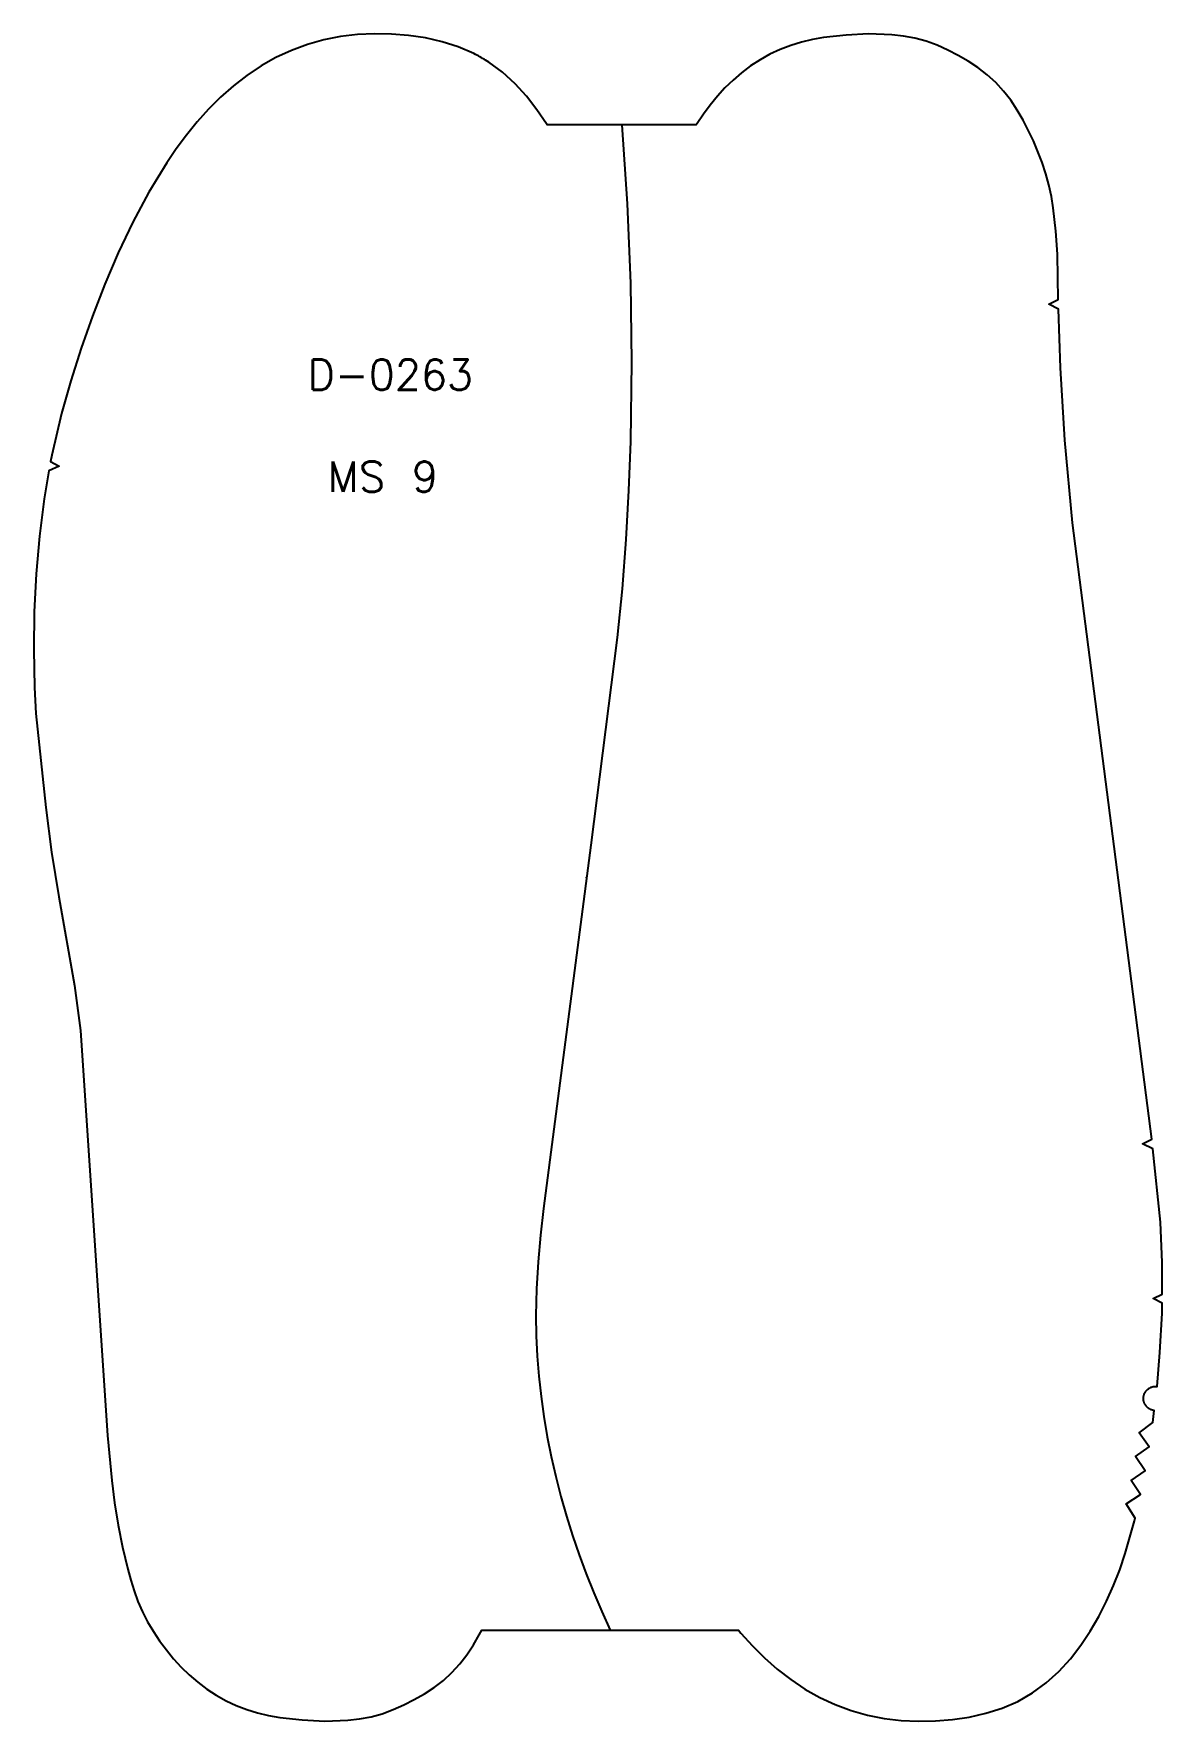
# Model space of a CAD drawing. Extents: x -3600 to 4663, y 5 to 334.
# Drawn here: x 496.4 to 682, y 4.9 to 282.4 of the extents above; entities that cross this region are included whole.
import ezdxf

# ---------------------------------------------------------------- set-up
doc = ezdxf.new("R2010")
doc.units = 0
doc.layers.add('DEFAULT', color=7, linetype='CONTINUOUS')
doc.styles.add('MTXPL_ARIAL', font='txt.shx', dxfattribs={"height": 0.2})

# ---------------------------------------------------------------- blocks, each defined once
blk = doc.blocks.new('*X9')
at = {"layer": 'DEFAULT', "color": 7, "style": 'MTXPL_ARIAL'}
for s, p in [('D-0263', (541.44, 223.82)), ('MS 9', (544.74, 207.07))]:
    blk.add_text(s, height=5, dxfattribs=at).set_placement(p)

msp = doc.modelspace()

# ---------------------------------------------------------------- linework, layer by layer
at = {"layer": 'DEFAULT', "color": 7}
msp.add_lwpolyline([(655.65, 7.08), (658.22, 8.19), (660.65, 9.58), (662.9, 11.25), (664.97, 13.13), (666.87, 15.2), (668.59, 17.42), (670.15, 19.74), (671.56, 22.16), (672.83, 24.66), (673.97, 27.22), (674.99, 29.83), (675.89, 32.49), (677.44, 37.88), (677.54, 38.29), (676.03, 40.69), (678.42, 42.19), (676.86, 44.51), (679.18, 46.12), (677.56, 48.44), (679.85, 50.06), (678.16, 52.33), (680.43, 54.02), (680.67, 56.01), (680.6, 56.02), (680.53, 56.03), (680.46, 56.04), (680.39, 56.06), (680.33, 56.08), (680.26, 56.1), (680.2, 56.12), (680.13, 56.14), (680.07, 56.17), (680.01, 56.2), (679.95, 56.23), (679.89, 56.27), (679.83, 56.3), (679.77, 56.34), (679.71, 56.38), (679.66, 56.42), (679.6, 56.46), (679.55, 56.51), (679.5, 56.56), (679.45, 56.61), (679.4, 56.66), (679.36, 56.71), (679.32, 56.76), (679.27, 56.82), (679.23, 56.87), (679.2, 56.93), (679.16, 56.99), (679.13, 57.05), (679.1, 57.11), (679.07, 57.18), (679.04, 57.24), (679.01, 57.3), (678.99, 57.37), (678.97, 57.43), (678.95, 57.5), (678.94, 57.57), (678.92, 57.64), (678.91, 57.7), (678.9, 57.77), (678.9, 57.84), (678.89, 57.91), (678.89, 57.98), (678.89, 58.05), (678.9, 58.12), (678.9, 58.19), (678.91, 58.25), (678.92, 58.32), (678.93, 58.39), (678.95, 58.46), (678.96, 58.53), (678.98, 58.59), (679, 58.66), (679.03, 58.72), (679.05, 58.79), (679.08, 58.85), (679.11, 58.91), (679.15, 58.97), (679.18, 59.03), (679.22, 59.09), (679.26, 59.15), (679.3, 59.2), (679.34, 59.26), (679.38, 59.31), (679.43, 59.36), (679.48, 59.41), (679.53, 59.46), (679.58, 59.5), (679.63, 59.55), (679.69, 59.59), (679.74, 59.63), (679.8, 59.67), (679.86, 59.71), (679.92, 59.74), (679.98, 59.77), (680.04, 59.8), (680.1, 59.83), (680.17, 59.86), (680.23, 59.88), (680.3, 59.9), (680.36, 59.92), (680.43, 59.94), (680.5, 59.96), (680.57, 59.97), (680.63, 59.98), (680.7, 59.99), (680.77, 59.99), (680.84, 59.99), (680.91, 59.99), (680.98, 59.99), (681.05, 59.99), (681.12, 59.98), (681.56, 65.57), (681.95, 72.01), (681.96, 73.65), (680.47, 74.41), (681.98, 75.15), (681.96, 80.33), (681.69, 86.98), (680.41, 99.02), (678.73, 99.89), (680.24, 100.62), (667.24, 201.95), (665.98, 215.54), (665.27, 227.47), (664.9, 237.11), (663.32, 237.91), (664.85, 238.67), (664.82, 242.29), (664.73, 246.12), (664.49, 249.95), (664.06, 253.76), (663.75, 255.65), (663.34, 257.52), (662.84, 259.37), (662.24, 261.19), (660.8, 264.75), (659.1, 268.18), (658.14, 269.84), (657.07, 271.44), (655.9, 272.95), (654.61, 274.37), (653.2, 275.65), (651.68, 276.82), (650.07, 277.87), (648.41, 278.83), (646.7, 279.7), (644.95, 280.48), (643.15, 281.15), (641.3, 281.66), (639.42, 282.01), (637.51, 282.21), (633.68, 282.38), (629.98, 282.17), (626.29, 281.76), (624.47, 281.43), (622.66, 281), (620.88, 280.46), (619.15, 279.8), (617.47, 279.01), (615.85, 278.11), (614.29, 277.1), (612.81, 275.98), (611.41, 274.77), (610.08, 273.47), (608.83, 272.1), (607.65, 270.66), (606.54, 269.17), (605.51, 267.63), (605.36, 267.38), (580.84, 267.38), (580.73, 267.57), (579.17, 269.89), (577.45, 272.11), (575.56, 274.17), (573.49, 276.06), (571.23, 277.72), (570.69, 278.03, 0.035207), (568.81, 279.11), (566.23, 280.22), (563.56, 281.07), (560.82, 281.69), (558.05, 282.11), (555.25, 282.33), (552.45, 282.38), (549.65, 282.25), (546.87, 281.91), (544.12, 281.38), (541.42, 280.62), (538.79, 279.65), (536.25, 278.46), (533.81, 277.09), (531.47, 275.54), (529.25, 273.83), (527.15, 271.97), (525.16, 269.99), (523.29, 267.9), (521.53, 265.72), (519.87, 263.47), (518.29, 261.15), (515.37, 256.36), (512.73, 251.42), (510.33, 246.35), (508.13, 241.19), (506.09, 235.96), (504.21, 230.68), (502.5, 225.34), (500.99, 219.94), (499.38, 213.09), (499.19, 212.04), (500.58, 211.28), (498.92, 210.51), (498.15, 205.91), (497.36, 199.75), (496.83, 193.56), (496.52, 187.35), (496.43, 181.14), (496.55, 174.92), (496.77, 170.61), (498.43, 155.16), (499.37, 147.81), (500.54, 140.49), (503.14, 125.88), (504.1, 118.52), (508.53, 51.93), (509.24, 44.53), (509.71, 40.85), (510.29, 37.18), (511, 33.54), (511.87, 29.92), (512.37, 28.13), (512.93, 26.36), (513.56, 24.62), (514.3, 22.92), (515.14, 21.28), (516.09, 19.68), (517.12, 18.14), (518.23, 16.65), (519.41, 15.21), (520.66, 13.84), (521.99, 12.54), (523.39, 11.33), (524.87, 10.21), (526.43, 9.2), (528.05, 8.29), (529.73, 7.51), (531.47, 6.85), (533.24, 6.31), (535.05, 5.87), (536.87, 5.54), (540.56, 5.14), (544.27, 4.92), (548.09, 5.09), (550, 5.3), (551.89, 5.64), (553.73, 6.16), (555.53, 6.83), (557.28, 7.6), (558.99, 8.48), (560.66, 9.43), (562.26, 10.49), (563.78, 11.65), (565.19, 12.94), (566.49, 14.36), (567.66, 15.87), (568.72, 17.47), (569.68, 19.12), (570.08, 19.92), (612.29, 19.92), (612.71, 19.41), (614.58, 17.32), (616.56, 15.33), (618.67, 13.48), (620.89, 11.77), (623.23, 10.22), (625.67, 8.84), (628.21, 7.66), (630.83, 6.69), (633.54, 5.93), (636.28, 5.39), (639.07, 5.06), (641.87, 4.92), (644.67, 4.97), (647.47, 5.2), (650.24, 5.61), (652.98, 6.23)], format="xyb", close=True, dxfattribs=at)
at = {"layer": 'DEFAULT'}
msp.add_lwpolyline([(593.1, 267.38), (594.02, 254.4), (594.56, 241.4), (594.73, 228.38), (594.53, 215.36), (594.22, 207.28), (593.76, 199.2), (593.15, 191.14), (592.38, 183.09), (588.02, 148.96), (580.23, 89.23), (579.73, 84.84), (579.34, 80.44), (579.08, 76.03), (579.01, 73.82), (578.99, 71.62), (579.04, 68.29), (579.21, 64.97), (579.47, 61.65), (579.84, 58.33), (580.31, 55.02), (580.87, 51.71), (581.52, 48.43), (582.27, 45.15), (583.1, 41.9), (584.02, 38.67), (585.03, 35.46), (586.11, 32.29), (587.27, 29.14), (588.5, 26.03), (589.81, 22.96), (591.19, 19.92)], dxfattribs=at)
msp.add_point((587.3, 143.65), dxfattribs=at)

# ---------------------------------------------------------------- block references
at = {"layer": 'DEFAULT', "color": 7}
msp.add_blockref('*X9', (0, 0), dxfattribs=at)

doc.saveas('drawing.dxf')
